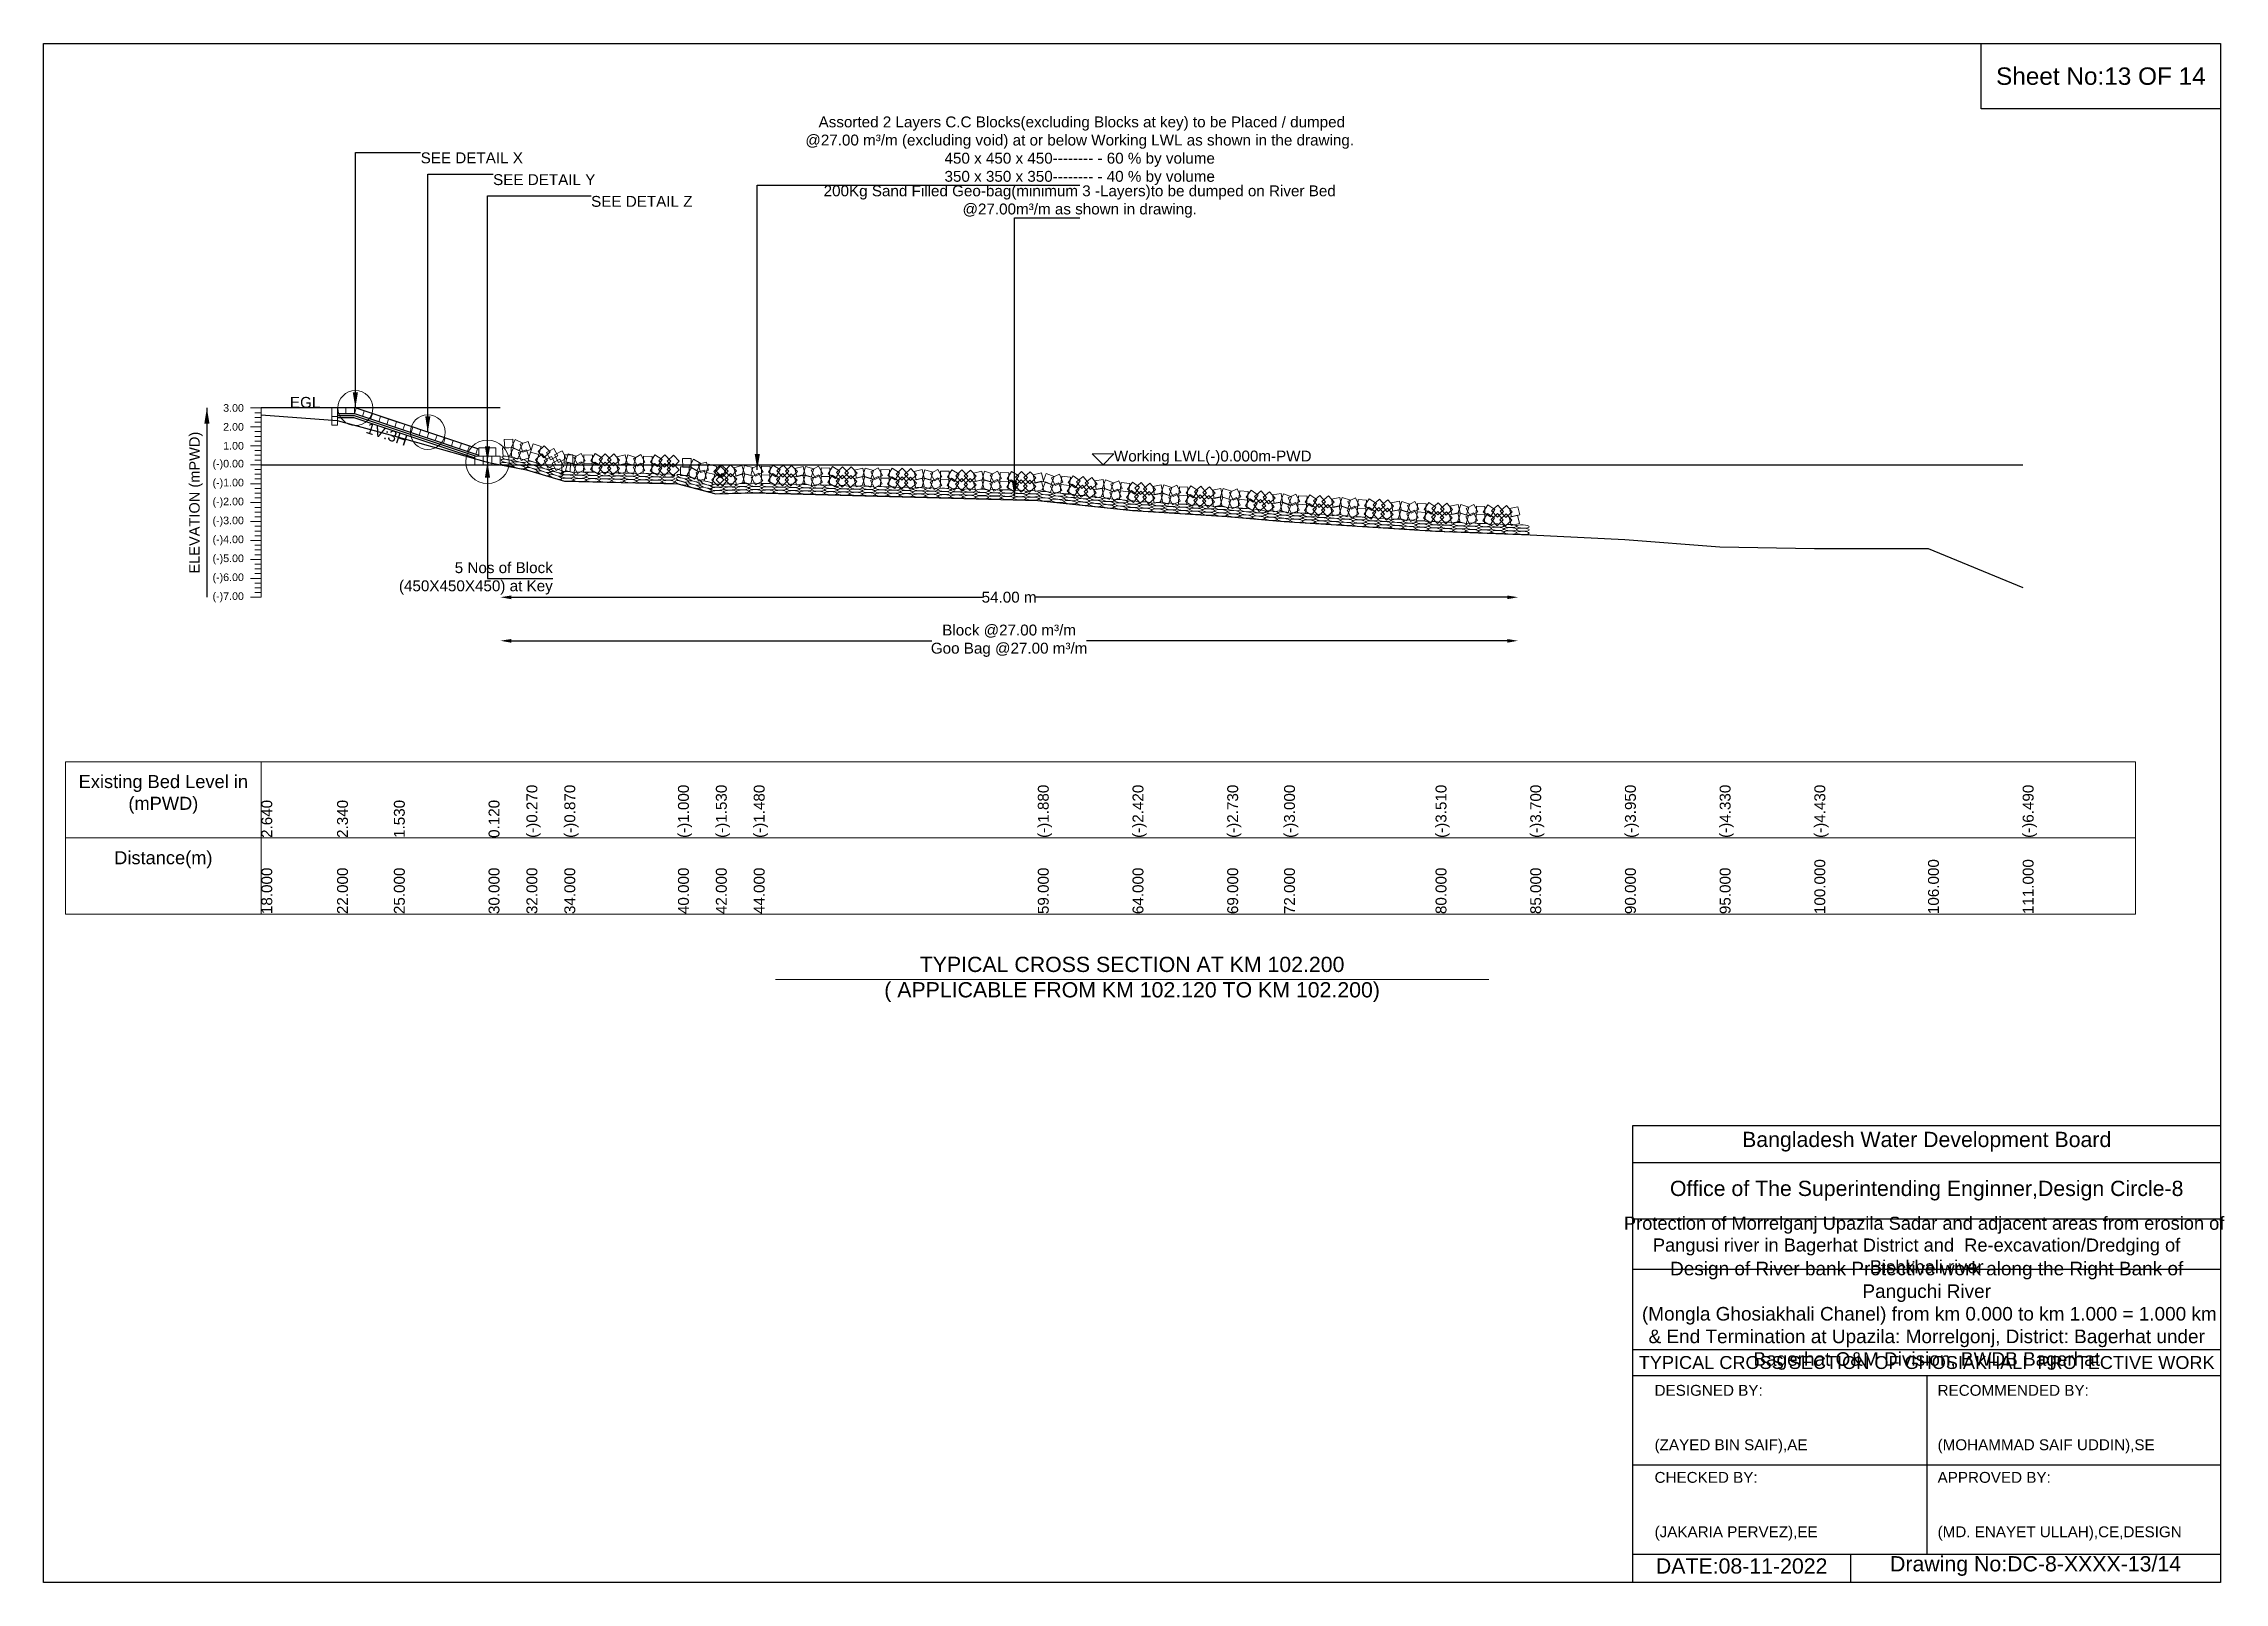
# Model space of a CAD drawing. Header units: inches. Extents: x 89000 to 305017, y -7071 to 0.
# Drawn here: x 280000 to 290017, y -7071 to 0 of the extents above; entities that cross this region are included whole.
import ezdxf

# ---------------------------------------------------------------- set-up
doc = ezdxf.new("R2010")
doc.units = ezdxf.units.IN
doc.header["$LTSCALE"] = 7
doc.header["$MEASUREMENT"] = 0
for name, color, linetype, lineweight in [('Cross section Data Border', 7, 'Continuous', 9), ('Cross Section Labels', 7, 'Continuous', 9), ('Existing_Bed_Level for Xsection', 7, 'Continuous', 25), ('Long Section Labels', 7, 'Continuous', 9)]:
    doc.layers.add(name, color=color, linetype=linetype, lineweight=lineweight)
doc.styles.get("Standard").update_dxf_attribs({"font": 'arial.ttf'})
doc.dimstyles.new('Appron Lebeling Style', dxfattribs={"dimtxt": 50, "dimasz": 50, "dimexe": 0.18, "dimexo": 0.0625, "dimgap": 0.09, "dimtad": 0, "dimtih": 1, "dimtoh": 1, "dimdec": 4, "dimzin": 0, "dimdsep": 46, "dimtxsty": 'Standard', "dimcen": 0.09, "dimse1": 1, "dimse2": 1, "dimadec": 0, "dimazin": 0, "dimtfac": 1, "dimtdec": 4, "dimtofl": 0, "dimtmove": 0, "dimatfit": 3, "dimfxl": 1, "dimtolj": 1, "dimtzin": 0, "dimarcsym": 0})
doc.dimstyles.get("Standard").update_dxf_attribs({"dimtxt": 0.18, "dimasz": 0.18, "dimexe": 0.18, "dimexo": 0.0625, "dimgap": 0.09, "dimtad": 0, "dimtih": 1, "dimtoh": 1, "dimdec": 4, "dimzin": 0, "dimdsep": 46, "dimtxsty": 'Standard', "dimcen": 0.09, "dimadec": 0, "dimazin": 0, "dimtfac": 1, "dimtdec": 4, "dimtofl": 0, "dimtmove": 0, "dimatfit": 3, "dimfxl": 1, "dimtolj": 1, "dimtzin": 0, "dimarcsym": 0})

msp = doc.modelspace()

# ---------------------------------------------------------------- texts
at = {"attachment_point": 5}
for s, insert, char_height in [('Sheet No:13 OF 14', (289450, -150), 80), ('Bangladesh Water Development Board', (288650, -5046), 70), ('Office of The Superintending Enginner,Design Circle-8', (288650, -5271), 70)]:
    msp.add_mtext(s, dxfattribs=dict(at, insert=insert, char_height=char_height))
for s, insert, char_height, width, attachment_point in [('Protection of Morrelganj Upazila Sadar and adjacent areas from erosion of  Pangusi river in Bagerhat District and  Re-excavation/Dredging of     Bishkhali river', (288650, -5521), 60, 2800, 5), ('Design of River bank Protective work along the Right Bank of Panguchi River^J (Mongla Ghosiakhali Chanel) from km 0.000 to km 1.000 = 1.000 km & End Termination at Upazila: Morrelgonj, District: Bagerhat under Bagerhat O&M Division, BWDB Bagerhat', (288650, -5846), 62.34004938, 2700, 5), ('TYPICAL CROSS SECTION OF GHOSIAKHALI  PROTECTIVE WORK', (288650, -6061), 59.5765532, 2800, 5), ('DESIGNED BY:^J^J^J(ZAYED BIN SAIF),AE', (287400, -6321), 50, 1400, 4), ('RECOMMENDED BY:^J^J^J(MOHAMMAD SAIF UDDIN),SE', (288700, -6321), 50, 1400, 4), ('CHECKED BY:^J^J^J(JAKARIA PERVEZ),EE', (287400, -6721), 50, 1400, 4), ('APPROVED BY:^J^J^J(MD. ENAYET ULLAH),CE,DESIGN', (288700, -6721), 50, 1400, 4), ('DATE:08-11-2022', (287800, -6996), 70, 1400, 5), ('Drawing No:DC-8-XXXX-13/14', (289150, -6996), 70, 2200, 5)]:
    msp.add_mtext(s, dxfattribs=dict(insert=insert, char_height=char_height, width=width, attachment_point=attachment_point))
at = {"layer": 'Cross section Data Border', "char_height": 60, "width": 800, "attachment_point": 5}
for s, insert in [('Existing Bed Level in (mPWD)', (280550, -3450)), ('Distance(m)', (280550, -3750))]:
    msp.add_mtext(s, dxfattribs=dict(at, insert=insert))
at = {"layer": 'Cross Section Labels'}
for s, insert, char_height, attachment_point in [(' Assorted 2 Layers C.C Blocks(excluding Blocks at key) to be Placed / dumped^J@27.00 m³/m (excluding void) at or below Working LWL as shown in the drawing.^J450 x 450 x 450-------- - 60 % by volume^J350 x 350 x 350-------- - 40 % by volume', (284759.33942, -650), 50, 8), ('SEE DETAIL X', (281731.98846, -500), 50, 1), ('SEE DETAIL Y', (282064.76346, -600), 50, 1), ('SEE DETAIL Z', (282514.98846, -700), 50, 1), ('200Kg Sand Filled Geo-bag(minimum 3 -Layers)to be dumped on River Bed^J@27.00m³/m as shown in drawing.', (284759.33942, -800), 50, 8), ('EGL', (281271.15301, -1674.37), 50, 9), ('Working LWL(-)0.000m-PWD', (284916.33846, -1935.37), 50, 7), ('5 Nos of Block ^J(450X450X450) at Key', (282338.81346, -2457.37), 50, 6), ('TYPICAL CROSS SECTION AT KM 102.200^J( APPLICABLE FROM KM 102.120 TO KM 102.200)', (285000, -4300), 70, 5)]:
    msp.add_mtext(s, dxfattribs=dict(at, insert=insert, char_height=char_height, attachment_point=attachment_point))
at = {"layer": 'Cross Section Labels', "insert": (281584.62005, -1771.10022), "char_height": 50, "attachment_point": 2, "rotation": 341.565051177}
msp.add_mtext('1V:3H', dxfattribs=at)
at = {"layer": 'Long Section Labels', "char_height": 35, "attachment_point": 6}
for s, insert in [('3.00', (280920, -1674.37)), ('2.00', (280920, -1761.37)), ('1.00', (280920, -1848.37)), ('(-)0.00', (280920, -1935.37)), ('(-)1.00', (280920, -2022.37)), ('(-)2.00', (280920, -2109.37)), ('(-)3.00', (280920, -2196.37)), ('(-)4.00', (280920, -2283.37)), ('(-)5.00', (280920, -2370.37)), ('(-)6.00', (280920, -2457.37)), ('(-)7.00', (280920, -2544.37))]:
    msp.add_mtext(s, dxfattribs=dict(at, insert=insert))
at = {"layer": 'Long Section Labels', "rotation": 90}
for s, insert, char_height, attachment_point in [('ELEVATION (mPWD)', (280700, -2109.37), 48, 5), ('2.640', (281000, -3650), 50, 1), ('2.340', (281348, -3650), 50, 1), ('1.530', (281609, -3650), 50, 1), ('0.120', (282044, -3650), 50, 1), ('(-)0.270', (282218, -3650), 50, 1), ('(-)0.870', (282392, -3650), 50, 1), ('(-)1.000', (282914, -3650), 50, 1), ('(-)1.530', (283088, -3650), 50, 1), ('(-)1.480', (283262, -3650), 50, 1), ('(-)1.880', (284567, -3650), 50, 1), ('(-)2.420', (285002, -3650), 50, 1), ('(-)2.730', (285437, -3650), 50, 1), ('(-)3.000', (285698, -3650), 50, 1), ('(-)3.510', (286394, -3650), 50, 1), ('(-)3.700', (286829, -3650), 50, 1), ('(-)3.950', (287264, -3650), 50, 1), ('(-)4.330', (287699, -3650), 50, 1), ('(-)4.430', (288134, -3650), 50, 1), ('(-)4.430', (288134, -3650), 50, 1), ('(-)6.490', (289091, -3650), 50, 1), ('18.000', (281000, -4000), 50, 1), ('22.000', (281348, -4000), 50, 1), ('25.000', (281609, -4000), 50, 1), ('30.000', (282044, -4000), 50, 1), ('32.000', (282218, -4000), 50, 1), ('34.000', (282392, -4000), 50, 1), ('40.000', (282914, -4000), 50, 1), ('42.000', (283088, -4000), 50, 1), ('44.000', (283262, -4000), 50, 1), ('59.000', (284567, -4000), 50, 1), ('64.000', (285002, -4000), 50, 1), ('69.000', (285437, -4000), 50, 1), ('72.000', (285698, -4000), 50, 1), ('80.000', (286394, -4000), 50, 1), ('85.000', (286829, -4000), 50, 1), ('90.000', (287264, -4000), 50, 1), ('95.000', (287699, -4000), 50, 1), ('100.000', (288134, -4000), 50, 1), ('106.000', (288656, -4000), 50, 1), ('111.000', (289091, -4000), 50, 1)]:
    msp.add_mtext(s, dxfattribs=dict(at, insert=insert, char_height=char_height, attachment_point=attachment_point))

# ---------------------------------------------------------------- blocks, each defined once
blk = doc.blocks.new('*D19')
at = {"layer": 'Cross Section Labels', "color": 0, "lineweight": -2, "transparency": 16777216}
for p, q in [((282148, -2544), (284313, -2544)), ((286723, -2544), (284558, -2544))]:
    blk.add_line(p, q, dxfattribs=at)
at = {"layer": 'Cross Section Labels', "color": 0, "transparency": 16777216}
for points in [[(282148, -2536), (282148, -2553), (282098, -2544)], [(286723, -2536), (286723, -2553), (286773, -2544)]]:
    blk.add_solid(points, dxfattribs=at)
at = {"layer": 'Defpoints', "color": 0, "transparency": 16777216}
for p in [(282098, -1935), (286773, -2255), (286773, -2544)]:
    blk.add_point(p, dxfattribs=at)
at = {"layer": 'Cross Section Labels', "color": 0, "transparency": 16777216, "insert": (284435, -2544), "char_height": 50, "attachment_point": 5}
blk.add_mtext('\\A1;54.00 m', dxfattribs=at)
blk = doc.blocks.new('*D20')
at = {"layer": 'Cross Section Labels', "color": 0, "lineweight": -2, "transparency": 16777216}
for p, q in [((282148, -2744), (284080, -2744)), ((286723, -2744), (284791, -2744))]:
    blk.add_line(p, q, dxfattribs=at)
at = {"layer": 'Cross Section Labels', "color": 0, "transparency": 16777216}
for points in [[(282148, -2736), (282148, -2753), (282098, -2744)], [(286723, -2736), (286723, -2753), (286773, -2744)]]:
    blk.add_solid(points, dxfattribs=at)
at = {"layer": 'Defpoints', "color": 0, "transparency": 16777216}
for p in [(282098, -1935), (286773, -2255), (286773, -2744)]:
    blk.add_point(p, dxfattribs=at)
at = {"layer": 'Cross Section Labels', "color": 0, "transparency": 16777216, "insert": (284435, -2744), "char_height": 50, "attachment_point": 5}
blk.add_mtext('\\A1;Block @27.00 m³/m ^JGoo Bag @27.00 m³/m ', dxfattribs=at)

# ---------------------------------------------------------------- dimensions: what is measured, and where the dimension line sits
at = {"layer": 'Cross Section Labels'}
for base, text, picture, middle in [((286772.85546, -2544.37), '54.00 m', '*D19', (284435.19696, -2544.37)), ((286772.85546, -2744.37), 'Block @27.00 m³/m ^JGoo Bag @27.00 m³/m ', '*D20', (284435.19696, -2744.37))]:
    dim = msp.add_linear_dim(base=base, p1=(282097.53846, -1935.37), p2=(286772.85546, -2255.13651), text=text, dimstyle='Appron Lebeling Style', dxfattribs=at)
    dim.commit()
    dim.dimension.update_dxf_attribs({"geometry": picture, "text_midpoint": middle})

# ---------------------------------------------------------------- linework, layer by layer
for points in [[(280000, 0), (290000, 0), (290000, -7071), (280000, -7071)], [(288900, 0), (290000, 0), (290000, -300), (288900, -300)]]:
    msp.add_lwpolyline(points, close=True)
for points in [[(287300, -7071), (287300, -4971), (290000, -4971)], [(287300, -5141), (290000, -5141)], [(287300, -5401), (290000, -5401)], [(287300, -5631), (290000, -5631)], [(287300, -6001), (290000, -6001)], [(287300, -6121), (290000, -6121)], [(288650, -6121), (288650, -6941)], [(287300, -6531), (290000, -6531)], [(287300, -6941), (290000, -6941)], [(288300, -6941), (288300, -7071)]]:
    msp.add_lwpolyline(points)
at = {"layer": 'Cross section Data Border'}
msp.add_lwpolyline([(280100, -3300), (289608.90592, -3300), (289608.90592, -4000), (280100, -4000)], close=True, dxfattribs=at)
for points in [[(281000, -3300), (281000, -4000)], [(280100, -3650), (289608.90592, -3650)]]:
    msp.add_lwpolyline(points, dxfattribs=at)
at = {"layer": 'Cross Section Labels'}
msp.add_lwpolyline([(284866.33846, -1935.37), (284916.33846, -1885.37), (284816.33846, -1885.37)], close=True, dxfattribs=at)
msp.add_lwpolyline([(283362, -4300), (285000, -4300), (286638, -4300)], dxfattribs=at)
for centre, radius in [((281431.98846, -1674.37), 80), ((281764.76346, -1785.295), 80), ((282038.81346, -1922.32), 100)]:
    msp.add_circle(centre, radius, dxfattribs=at)
at = {"layer": 'Existing_Bed_Level for Xsection'}
for points in [[(282097.53846, -1674.37), (281000, -1674.37)], [(281999.66346, -1863.595), (281436.00656, -1675.70937), (281431.98846, -1674.37), (281427.75301, -1674.37), (281349.45301, -1674.37)], [(281349.45301, -1700.47), (281427.75301, -1700.47), (281999.66346, -1891.10682)], [(281000, -1705.69), (281348, -1731.79), (281609, -1802.26), (282044, -1924.93), (282218, -1958.86), (282392, -2011.06), (282914, -2022.37), (283088, -2068.48), (283262, -2064.13), (284567, -2098.93), (285002, -2145.91), (285437, -2172.88), (285698, -2196.37), (286394, -2240.74), (286829, -2257.27), (287264, -2279.02), (287699, -2312.08), (288134, -2320.78), (288656, -2320.78), (289091, -2500)], [(281349.45301, -1709.17), (281426.3412, -1709.17), (281987.4912, -1896.22)], [(281349.45301, -1717.87), (281424.92938, -1717.87), (281980.08846, -1902.92303)], [(281000, -1935.37), (289091, -1935.37)]]:
    msp.add_lwpolyline(points, dxfattribs=at)
at = {"layer": 'Long Section Labels'}
for points in [[(281000, -1674.37), (280950, -1674.37)], [(281000, -1696.12), (280970, -1696.12)], [(281000, -2544.37), (281000, -2457.37), (281000, -2370.37), (281000, -2283.37), (281000, -2196.37), (281000, -2109.37), (281000, -2022.37), (281000, -1935.37), (281000, -1848.37), (281000, -1761.37), (281000, -1674.37)], [(281000, -1761.37), (280950, -1761.37)], [(281000, -1717.87), (280970, -1717.87)], [(281000, -1739.62), (280970, -1739.62)], [(281000, -1783.12), (280970, -1783.12)], [(281000, -1848.37), (280950, -1848.37)], [(281000, -1804.87), (280970, -1804.87)], [(281000, -1826.62), (280970, -1826.62)], [(281000, -1870.12), (280970, -1870.12)], [(281000, -1891.87), (280970, -1891.87)], [(281000, -1935.37), (280950, -1935.37)], [(281000, -1913.62), (280970, -1913.62)], [(281000, -1957.12), (280970, -1957.12)], [(281000, -1978.87), (280970, -1978.87)], [(281000, -2000.62), (280970, -2000.62)], [(281000, -2022.37), (280950, -2022.37)], [(281000, -2044.12), (280970, -2044.12)], [(281000, -2065.87), (280970, -2065.87)], [(281000, -2087.62), (280970, -2087.62)], [(281000, -2109.37), (280950, -2109.37)], [(281000, -2196.37), (280950, -2196.37)], [(281000, -2131.12), (280970, -2131.12)], [(281000, -2152.87), (280970, -2152.87)], [(281000, -2174.62), (280970, -2174.62)], [(281000, -2283.37), (280950, -2283.37)], [(281000, -2218.12), (280970, -2218.12)], [(281000, -2239.87), (280970, -2239.87)], [(281000, -2261.62), (280970, -2261.62)], [(281000, -2370.37), (280950, -2370.37)], [(281000, -2305.12), (280970, -2305.12)], [(281000, -2326.87), (280970, -2326.87)], [(281000, -2348.62), (280970, -2348.62)], [(281000, -2392.12), (280970, -2392.12)], [(281000, -2457.37), (280950, -2457.37)], [(281000, -2413.87), (280970, -2413.87)], [(281000, -2435.62), (280970, -2435.62)], [(281000, -2479.12), (280970, -2479.12)], [(281000, -2500.87), (280970, -2500.87)], [(281000, -2544.37), (280950, -2544.37)], [(281000, -2522.62), (280970, -2522.62)]]:
    msp.add_lwpolyline(points, dxfattribs=at)
for points in [[(281349.45301, -1674.37), (281323.35301, -1674.37), (281323.35301, -1713.52), (281349.45301, -1713.52)], [(281388.60301, -1674.37), (281349.45301, -1674.37), (281349.45301, -1700.47), (281388.60301, -1700.47)], [(281427.75301, -1674.37), (281388.60301, -1674.37), (281388.60301, -1700.47), (281427.75301, -1700.47)], [(281473.14751, -1688.08968), (281436.00656, -1675.70937), (281427.75301, -1700.47), (281464.89397, -1712.85032)], [(281510.28846, -1700.47), (281473.14751, -1688.08968), (281464.89397, -1712.85032), (281502.03492, -1725.23063)], [(281547.42941, -1712.85032), (281510.28846, -1700.47), (281502.03492, -1725.23063), (281539.17587, -1737.61095)], [(281349.45301, -1713.52), (281323.35301, -1713.52), (281323.35301, -1752.67), (281349.45301, -1752.67)], [(281584.57036, -1725.23063), (281547.42941, -1712.85032), (281539.17587, -1737.61095), (281576.31682, -1749.99127)], [(281621.71131, -1737.61095), (281584.57036, -1725.23063), (281576.31682, -1749.99127), (281613.45777, -1762.37159)], [(281658.85227, -1749.99127), (281621.71131, -1737.61095), (281613.45777, -1762.37159), (281650.59872, -1774.7519)], [(281695.99322, -1762.37159), (281658.85227, -1749.99127), (281650.59872, -1774.7519), (281687.73967, -1787.13222)], [(281733.13417, -1774.7519), (281695.99322, -1762.37159), (281687.73967, -1787.13222), (281724.88062, -1799.51254)], [(281770.27512, -1787.13222), (281733.13417, -1774.7519), (281724.88062, -1799.51254), (281762.02157, -1811.89285)], [(281807.41607, -1799.51254), (281770.27512, -1787.13222), (281762.02157, -1811.89285), (281799.16253, -1824.27317)], [(281844.55702, -1811.89285), (281807.41607, -1799.51254), (281799.16253, -1824.27317), (281836.30348, -1836.65349)], [(281881.69797, -1824.27317), (281844.55702, -1811.89285), (281836.30348, -1836.65349), (281873.44443, -1849.0338)], [(281918.83892, -1836.65349), (281881.69797, -1824.27317), (281873.44443, -1849.0338), (281910.58538, -1861.41412)], [(281955.97987, -1849.0338), (281918.83892, -1836.65349), (281910.58538, -1861.41412), (281947.72633, -1873.79444)], [(281993.12083, -1861.41412), (281955.97987, -1849.0338), (281947.72633, -1873.79444), (281984.86728, -1886.17476)], [(282019.23846, -1896.22), (281980.08846, -1896.22), (281980.08846, -1935.37), (282019.23846, -1935.37)], [(282038.81346, -1857.07), (281999.66346, -1857.07), (281999.66346, -1896.22), (282038.81346, -1896.22)], [(282058.38846, -1896.22), (282019.23846, -1896.22), (282019.23846, -1935.37), (282058.38846, -1935.37)], [(282077.96346, -1857.07), (282038.81346, -1857.07), (282038.81346, -1896.22), (282077.96346, -1896.22)], [(282097.53846, -1896.22), (282058.38846, -1896.22), (282058.38846, -1935.37), (282097.53846, -1935.37)], [(282147.16045, -1855.46811), (282108.10474, -1858.18359), (282110.82022, -1897.2393), (282149.87593, -1894.52382)], [(282154.65357, -1817.04187), (282115.59786, -1819.75735), (282118.31334, -1858.81306), (282157.36905, -1856.09758)], [(282193.59876, -1874.85492), (282158.42468, -1857.66463), (282141.23438, -1892.83872), (282176.40847, -1910.02901)], [(282201.09188, -1836.42869), (282165.91779, -1819.23839), (282148.7275, -1854.41248), (282183.90159, -1871.60277)], [(282218.00809, -1866.47294), (282180.97582, -1879.17466), (282193.67754, -1916.20693), (282230.7098, -1903.50521)], [(282225.5012, -1828.04671), (282188.46893, -1840.74842), (282201.17065, -1877.78069), (282238.20292, -1865.07897)], [(282274.44044, -1888.59469), (282236.94155, -1877.34502), (282225.69188, -1914.84392), (282263.19077, -1926.09359)], [(282285.69011, -1851.09579), (282248.19122, -1839.84612), (282236.94155, -1877.34502), (282274.44044, -1888.59469)], [(282315.2366, -1913.7733), (282288.36938, -1885.29743), (282259.89352, -1912.16465), (282286.76074, -1940.64052)], [(282326.48627, -1876.2744), (282299.61905, -1847.79854), (282271.14319, -1874.66576), (282298.01041, -1903.14162)], [(282333.02923, -1897.70609), (282298.5514, -1916.25337), (282317.09868, -1950.7312), (282351.57651, -1932.18392)], [(282344.2789, -1860.20719), (282309.80107, -1878.75447), (282328.34835, -1913.2323), (282362.82618, -1894.68502)], [(282400.33142, -1905.91358), (282381.75669, -1871.45053), (282347.29364, -1890.02526), (282365.86837, -1924.48831)], [(282431.45447, -1890.22911), (282392.32145, -1889.07605), (282391.16838, -1928.20906), (282430.3014, -1929.36213)], [(282446.88102, -1895.28984), (282409.29559, -1884.33276), (282398.3385, -1921.91819), (282435.92394, -1932.87527)], [(282469.50898, -1882.87824), (282435.17675, -1901.69366), (282453.99217, -1936.02589), (282488.3244, -1917.21048)], [(282520.88582, -1891.15374), (282481.74501, -1890.30569), (282480.89696, -1929.4465), (282520.03777, -1930.29455)], [(282566.91713, -1904.54803), (282533.43207, -1884.26324), (282513.14727, -1917.7483), (282546.63234, -1938.0331)], [(282579.7837, -1884.31973), (282551.49652, -1911.38554), (282578.56233, -1939.67271), (282606.84951, -1912.6069)], [(282645.9908, -1913.43291), (282618.90247, -1885.1673), (282590.63686, -1912.25563), (282617.72519, -1940.52124)], [(282671.80759, -1890.02052), (282633.78284, -1899.33938), (282643.1017, -1937.36413), (282681.12645, -1928.04526)], [(282720.86672, -1901.2262), (282683.28128, -1890.26911), (282672.3242, -1927.85455), (282709.90963, -1938.81163)], [(282743.49468, -1888.8146), (282709.16244, -1907.63001), (282727.97786, -1941.96225), (282762.3101, -1923.14683)], [(282794.87152, -1897.09009), (282755.73071, -1896.24204), (282754.88265, -1935.38286), (282794.02347, -1936.23091)], [(282840.90283, -1910.48439), (282807.41776, -1890.1996), (282787.13297, -1923.68466), (282820.61804, -1943.96946)], [(282853.7694, -1890.25608), (282825.48222, -1917.32189), (282852.54803, -1945.60907), (282880.83521, -1918.54326)], [(282919.9765, -1919.36927), (282892.88817, -1891.10366), (282864.62256, -1918.19198), (282891.71089, -1946.4576)], [(282389.08175, -1943.41248), (282370.50702, -1908.94943), (282336.04397, -1927.52416), (282354.6187, -1961.98721)], [(282420.2048, -1927.72801), (282381.07178, -1926.57495), (282379.91872, -1965.70796), (282419.05173, -1966.86103)], [(282446.03297, -1934.43065), (282408.44754, -1923.47357), (282397.49045, -1961.05901), (282435.07589, -1972.01609)], [(282468.66093, -1922.01905), (282434.3287, -1940.83447), (282453.14412, -1975.16671), (282487.47635, -1956.35129)], [(282520.03777, -1930.29455), (282480.89696, -1929.4465), (282480.04891, -1968.58731), (282519.18972, -1969.43536)], [(282566.06908, -1943.68885), (282532.58402, -1923.40405), (282512.29922, -1956.88912), (282545.78429, -1977.17391)], [(282578.93565, -1923.46054), (282550.64847, -1950.52635), (282577.71428, -1978.81353), (282606.00146, -1951.74772)], [(282645.14275, -1952.57373), (282618.05442, -1924.30811), (282589.78881, -1951.39644), (282616.87714, -1979.66206)], [(282670.95954, -1929.16133), (282632.93479, -1938.48019), (282642.25365, -1976.50494), (282680.2784, -1967.18608)], [(282720.01867, -1940.36701), (282682.43323, -1929.40993), (282671.47615, -1966.99536), (282709.06158, -1977.95244)], [(282742.64663, -1927.95541), (282708.31439, -1946.77083), (282727.12981, -1981.10307), (282761.46205, -1962.28765)], [(282794.02347, -1936.23091), (282754.88265, -1935.38286), (282754.0346, -1974.52367), (282793.17542, -1975.37172)], [(282840.05478, -1949.6252), (282806.56971, -1929.34041), (282786.28492, -1962.82547), (282819.76999, -1983.11027)], [(282852.92135, -1929.3969), (282824.63417, -1956.46271), (282851.69998, -1984.74988), (282879.98716, -1957.68407)], [(282919.12845, -1958.51008), (282892.04012, -1930.24447), (282863.77451, -1957.3328), (282890.86283, -1985.59841)], [(282964.60033, -1944.82214), (282925.4505, -1944.9378), (282925.56616, -1984.08763), (282964.71599, -1983.97197)], [(282974.62892, -1906.97838), (282935.47909, -1907.09404), (282935.59475, -1946.24387), (282974.74458, -1946.12821)], [(283009.64856, -1967.25029), (282975.6938, -1947.76191), (282956.20543, -1981.71667), (282990.16019, -2001.20505)], [(283019.67716, -1929.40653), (282985.7224, -1909.91815), (282966.23402, -1943.87291), (283000.18878, -1963.36129)], [(283034.56067, -1960.50792), (282996.7666, -1970.72215), (283006.98083, -2008.51622), (283044.7749, -1998.30199)], [(283044.58927, -1922.66417), (283006.79519, -1932.8784), (283017.00942, -1970.67247), (283054.8035, -1960.45824)], [(283082.55068, -1980.63309), (283044.70693, -1970.60449), (283034.67833, -2008.44825), (283072.52209, -2018.47684)], [(283092.57928, -1942.78933), (283054.73552, -1932.76074), (283044.70693, -1970.60449), (283082.55068, -1980.63309)], [(283124.14134, -2004.47646), (283096.36545, -1976.88619), (283068.77519, -2004.66207), (283096.55107, -2032.25234)], [(283134.16993, -1966.6327), (283106.39405, -1939.04243), (283078.80378, -1966.81831), (283106.57966, -1994.40858)], [(283115.6877, -1936.96872), (283088.69369, -1965.32442), (283117.04939, -1992.31843), (283144.04341, -1963.96273)], [(283116.66615, -1976.10649), (283089.67214, -2004.46219), (283118.02784, -2031.4562), (283145.02185, -2003.1005)], [(283183.18063, -1962.96225), (283154.80344, -1935.99082), (283127.83201, -1964.36801), (283156.2092, -1991.33944)], [(283184.15907, -2002.10002), (283155.78188, -1975.1286), (283128.81046, -2003.50578), (283157.18765, -2030.47721)], [(283207.87733, -1938.37121), (283170.32861, -1949.45344), (283181.41085, -1987.00217), (283218.95957, -1975.91993)], [(283208.85578, -1977.50898), (283171.30706, -1988.59122), (283182.38929, -2026.13994), (283219.93802, -2015.0577)], [(283257.40572, -1947.27652), (283219.35014, -1938.08439), (283210.15801, -1976.13997), (283248.21359, -1985.3321)], [(283258.38416, -1986.41429), (283220.32858, -1977.22216), (283211.13645, -2015.27774), (283249.19203, -2024.46987)], [(283285.09132, -1974.03288), (283250.66549, -1992.6765), (283269.30912, -2027.10233), (283303.73494, -2008.45871)], [(283286.13495, -1934.89679), (283251.70912, -1953.54042), (283270.35274, -1987.96625), (283304.77857, -1969.32262)], [(283336.42616, -1982.56501), (283297.29008, -1981.52138), (283296.24645, -2020.65747), (283335.38253, -2021.70109)], [(283337.46979, -1943.42892), (283298.3337, -1942.38529), (283297.29008, -1981.52138), (283336.42616, -1982.56501)], [(283382.38997, -1996.18916), (283349.00668, -1975.73729), (283328.55482, -2009.12057), (283361.9381, -2029.57244)], [(283383.4336, -1957.05307), (283350.05031, -1936.6012), (283329.59845, -1969.98449), (283362.98173, -1990.43635)], [(283395.35746, -1976.0254), (283366.93538, -2002.94952), (283393.8595, -2031.37159), (283422.28158, -2004.44747)], [(283396.40108, -1936.88931), (283367.97901, -1963.81343), (283394.90313, -1992.2355), (283423.32521, -1965.31138)], [(283461.41825, -2005.46906), (283434.47151, -1977.06844), (283406.07088, -2004.01518), (283433.01763, -2032.41581)], [(283462.46188, -1966.33297), (283435.51513, -1937.93235), (283407.11451, -1964.8791), (283434.06126, -1993.27972)], [(283487.35171, -1982.18597), (283449.28087, -1991.3147), (283458.4096, -2029.38554), (283496.48044, -2020.2568)], [(283488.39534, -1943.04988), (283450.3245, -1952.17861), (283459.45323, -1990.24945), (283497.52407, -1981.12072)], [(283536.35423, -1993.63666), (283498.82402, -1982.49189), (283487.67926, -2020.02211), (283525.20947, -2031.16687)], [(283537.39786, -1954.50057), (283499.86765, -1943.35581), (283488.72288, -1980.88602), (283526.2531, -1992.03078)], [(283559.04393, -1981.33828), (283524.6181, -1999.98191), (283543.26173, -2034.40774), (283577.68756, -2015.76411)], [(283560.08756, -1942.2022), (283525.66173, -1960.84582), (283544.30536, -1995.27165), (283578.73119, -1976.62803)], [(283610.37878, -1989.87041), (283571.24269, -1988.82678), (283570.19906, -2027.96287), (283609.33515, -2029.0065)], [(283611.4224, -1950.73432), (283572.28632, -1949.69069), (283571.24269, -1988.82678), (283610.37878, -1989.87041)], [(283656.34258, -2003.49456), (283622.9593, -1983.04269), (283602.50743, -2016.42598), (283635.89071, -2036.87784)], [(283657.38621, -1964.35847), (283624.00293, -1943.90661), (283603.55106, -1977.28989), (283636.93434, -1997.74176)], [(283669.31007, -1983.3308), (283640.888, -2010.25492), (283667.81212, -2038.67699), (283696.23419, -2011.75287)], [(283670.3537, -1944.19471), (283641.93162, -1971.11883), (283668.85575, -1999.54091), (283697.27782, -1972.61679)], [(283735.37086, -2012.77446), (283708.42412, -1984.37384), (283680.02349, -2011.32059), (283706.97024, -2039.72121)], [(283736.41449, -1973.63838), (283709.46775, -1945.23775), (283681.06712, -1972.1845), (283708.01387, -2000.58512)], [(283761.30432, -1989.49137), (283723.23348, -1998.6201), (283732.36221, -2036.69094), (283770.43305, -2027.56221)], [(283762.34795, -1950.35528), (283724.27711, -1959.48402), (283733.40584, -1997.55485), (283771.47668, -1988.42612)], [(283810.30684, -2000.94206), (283772.77663, -1989.7973), (283761.63187, -2027.32751), (283799.16208, -2038.47227)], [(283811.35047, -1961.80597), (283773.82026, -1950.66121), (283762.6755, -1988.19142), (283800.20571, -1999.33618)], [(283832.99654, -1988.64369), (283798.57071, -2007.28731), (283817.21434, -2041.71314), (283851.64017, -2023.06952)], [(283834.04017, -1949.5076), (283799.61434, -1968.15122), (283818.25797, -2002.57705), (283852.6838, -1983.93343)], [(283884.33139, -1997.17581), (283845.1953, -1996.13218), (283844.15167, -2035.26827), (283883.28776, -2036.3119)], [(283885.37502, -1958.03973), (283846.23893, -1956.9961), (283845.1953, -1996.13218), (283884.33139, -1997.17581)], [(283930.29519, -2010.79996), (283896.91191, -1990.3481), (283876.46004, -2023.73138), (283909.84332, -2044.18325)], [(283931.33882, -1971.66388), (283897.95554, -1951.21201), (283877.50367, -1984.59529), (283910.88695, -2005.04716)], [(283943.26268, -1990.6362), (283914.84061, -2017.56032), (283941.76473, -2045.9824), (283970.1868, -2019.05828)], [(283944.30631, -1951.50012), (283915.88424, -1978.42424), (283942.80836, -2006.84631), (283971.23043, -1979.92219)], [(284009.32348, -2020.07987), (283982.37673, -1991.67924), (283953.97611, -2018.62599), (283980.92285, -2047.02661)], [(284010.3671, -1980.94378), (283983.42036, -1952.54316), (283955.01974, -1979.4899), (283981.96648, -2007.89053)], [(284035.25693, -1996.79677), (283997.18609, -2005.92551), (284006.31483, -2043.99634), (284044.38566, -2034.86761)], [(284036.30056, -1957.66068), (283998.22972, -1966.78942), (284007.35846, -2004.86026), (284045.42929, -1995.73152)], [(284084.25945, -2008.24746), (284046.72924, -1997.1027), (284035.58448, -2034.63291), (284073.11469, -2045.77767)], [(284085.30308, -1969.11138), (284047.77287, -1957.96661), (284036.62811, -1995.49682), (284074.15832, -2006.64159)], [(284106.94916, -1995.94909), (284072.52333, -2014.59271), (284091.16695, -2049.01854), (284125.59278, -2030.37492)], [(284107.99279, -1956.813), (284073.56696, -1975.45663), (284092.21058, -2009.88246), (284126.63641, -1991.23883)], [(284158.284, -2004.48122), (284119.14791, -2003.43759), (284118.10428, -2042.57367), (284157.24037, -2043.6173)], [(284159.32763, -1965.34513), (284120.19154, -1964.3015), (284119.14791, -2003.43759), (284158.284, -2004.48122)], [(284204.2478, -2018.10537), (284170.86452, -1997.6535), (284150.41265, -2031.03678), (284183.79594, -2051.48865)], [(284205.29143, -1978.96928), (284171.90815, -1958.51741), (284151.45628, -1991.90069), (284184.83957, -2012.35256)], [(284217.21529, -1997.94161), (284188.79322, -2024.86573), (284215.71734, -2053.2878), (284244.13941, -2026.36368)], [(284218.25892, -1958.80552), (284189.83685, -1985.72964), (284216.76097, -2014.15171), (284245.18304, -1987.22759)], [(284283.27609, -2027.38527), (284256.32934, -1998.98465), (284227.92872, -2025.93139), (284254.87546, -2054.33202)], [(284284.31972, -1988.24918), (284257.37297, -1959.84856), (284228.97235, -1986.79531), (284255.91909, -2015.19593)], [(284310.25317, -1964.96609), (284272.18233, -1974.09482), (284281.31107, -2012.16566), (284319.38191, -2003.03693)], [(284359.25569, -1976.41678), (284321.72548, -1965.27202), (284310.58072, -2002.80223), (284348.11093, -2013.94699)], [(284380.90177, -2003.25449), (284346.47594, -2021.89812), (284365.11956, -2056.32395), (284399.54539, -2037.68032)], [(284381.9454, -1964.1184), (284347.51957, -1982.76203), (284366.16319, -2017.18786), (284400.58902, -1998.54423)], [(284433.28024, -1972.65053), (284394.14415, -1971.6069), (284393.10052, -2010.74299), (284432.23661, -2011.78662)], [(284479.24404, -1986.27468), (284445.86076, -1965.82281), (284425.40889, -1999.2061), (284458.79218, -2019.65797)], [(284492.21153, -1966.11092), (284463.78946, -1993.03504), (284490.71358, -2021.45712), (284519.13565, -1994.53299)], [(284558.27233, -1995.55459), (284531.32558, -1967.15396), (284502.92496, -1994.10071), (284529.87171, -2022.50133)], [(284584.20578, -1972.27149), (284546.13495, -1981.40022), (284555.26368, -2019.47106), (284593.33452, -2010.34233)], [(284642.30439, -1989.4511), (284605.79788, -1975.30908), (284591.65586, -2011.81559), (284628.16237, -2025.95762)], [(284665.91398, -1979.02708), (284630.09376, -1994.8269), (284645.89358, -2030.64712), (284681.7138, -2014.8473)], [(284716.39114, -1991.68091), (284677.46749, -1987.47715), (284673.26373, -2026.40081), (284712.18739, -2030.60456)], [(284761.10323, -2008.97593), (284729.48241, -1985.89247), (284706.39895, -2017.51329), (284738.01977, -2040.59675)], [(284775.65821, -1989.92637), (284745.15275, -2014.4649), (284769.69128, -2044.97036), (284800.19674, -2020.43183)], [(284839.12276, -2024.61366), (284814.55995, -1994.12776), (284784.07404, -2018.69058), (284808.63686, -2049.17648)], [(284309.20954, -2004.10217), (284271.1387, -2013.23091), (284280.26744, -2051.30175), (284318.33828, -2042.17301)], [(284358.21206, -2015.55287), (284320.68185, -2004.4081), (284309.53709, -2041.93831), (284347.0673, -2053.08308)], [(284432.23661, -2011.78662), (284393.10052, -2010.74299), (284392.05689, -2049.87908), (284431.19298, -2050.92271)], [(284478.20042, -2025.41077), (284444.81713, -2004.9589), (284424.36526, -2038.34219), (284457.74855, -2058.79405)], [(284491.1679, -2005.24701), (284462.74583, -2032.17113), (284489.66995, -2060.5932), (284518.09202, -2033.66908)], [(284557.2287, -2034.69067), (284530.28195, -2006.29005), (284501.88133, -2033.2368), (284528.82808, -2061.63742)], [(284583.16215, -2011.40758), (284545.09132, -2020.53631), (284554.22005, -2058.60715), (284592.29089, -2049.47842)], [(284638.10064, -2028.37476), (284601.59412, -2014.23273), (284587.4521, -2050.73925), (284623.95862, -2064.88127)], [(284661.71022, -2017.95074), (284625.89, -2033.75056), (284641.68983, -2069.57078), (284677.51005, -2053.77095)], [(284712.18739, -2030.60456), (284673.26373, -2026.40081), (284669.05998, -2065.32446), (284707.98363, -2069.52822)], [(284756.89948, -2047.89958), (284725.27865, -2024.81613), (284702.1952, -2056.43695), (284733.81602, -2079.52041)], [(284771.45445, -2028.85003), (284740.949, -2053.38856), (284765.48753, -2083.89402), (284795.99299, -2059.35548)], [(284834.91901, -2063.53732), (284810.35619, -2033.05141), (284779.87028, -2057.61423), (284804.4331, -2088.10014)], [(284862.64967, -2042.42673), (284823.9655, -2048.44816), (284829.98693, -2087.13233), (284868.6711, -2081.1109)], [(284866.85343, -2003.50308), (284828.16926, -2009.52451), (284834.19069, -2048.20867), (284872.87486, -2042.18725)], [(284910.56623, -2057.80104), (284874.05971, -2043.65902), (284859.91769, -2080.16553), (284896.4242, -2094.30755)], [(284914.76998, -2018.87738), (284878.26347, -2004.73536), (284864.12144, -2041.24188), (284900.62796, -2055.3839)], [(284934.17581, -2047.37702), (284898.35559, -2063.17684), (284914.15542, -2098.99706), (284949.97563, -2083.19724)], [(284938.37956, -2008.45336), (284902.55935, -2024.25319), (284918.35917, -2060.07341), (284954.17939, -2044.27358)], [(284984.65297, -2060.03084), (284945.72932, -2055.82709), (284941.52556, -2094.75075), (284980.44922, -2098.9545)], [(284988.85673, -2021.10719), (284949.93307, -2016.90343), (284945.72932, -2055.82709), (284984.65297, -2060.03084)], [(285029.36506, -2077.32587), (284997.74424, -2054.24241), (284974.66078, -2085.86323), (285006.28161, -2108.94669)], [(285033.56882, -2038.40221), (285001.94799, -2015.31875), (284978.86454, -2046.93958), (285010.48536, -2070.02303)], [(285039.87618, -2056.45415), (285010.52262, -2082.35957), (285036.42804, -2111.71314), (285065.7816, -2085.80772)], [(285042.29883, -2017.37918), (285012.94527, -2043.2846), (285038.85069, -2072.63817), (285068.20425, -2046.73275)], [(285104.85794, -2088.20836), (285078.92915, -2058.87544), (285049.59622, -2084.80423), (285075.52501, -2114.13715)], [(285107.28059, -2049.13339), (285081.3518, -2019.80047), (285052.01887, -2045.72926), (285077.94766, -2075.06218)], [(285131.59607, -2065.85398), (285093.22708, -2073.63492), (285101.00803, -2112.00391), (285139.37702, -2104.22296)], [(285134.01872, -2026.77901), (285095.64973, -2034.55995), (285103.43068, -2072.92894), (285141.79967, -2065.148)], [(285180.16446, -2079.02504), (285143.05047, -2066.56415), (285130.58958, -2103.67814), (285167.70357, -2116.13903)], [(285182.58711, -2039.95007), (285145.47312, -2027.48918), (285133.01223, -2064.60317), (285170.12622, -2077.06406)], [(285203.27362, -2067.53419), (285168.21194, -2084.95261), (285185.63036, -2120.01429), (285220.69204, -2102.59587)], [(285205.69627, -2028.45922), (285170.63459, -2045.87764), (285188.05301, -2080.93932), (285223.11469, -2063.5209)], [(285254.27577, -2077.87073), (285215.2008, -2075.44808), (285212.77815, -2114.52305), (285251.85312, -2116.9457)], [(285256.69842, -2038.79576), (285217.62345, -2036.37311), (285215.2008, -2075.44808), (285254.27577, -2077.87073)], [(285299.73071, -2093.10677), (285267.08917, -2071.49076), (285245.47315, -2104.1323), (285278.11469, -2125.74832)], [(285302.15336, -2054.0318), (285269.51182, -2032.41579), (285247.8958, -2065.05733), (285280.53734, -2086.67335)], [(285313.40097, -2073.41269), (285284.04741, -2099.31811), (285309.95283, -2128.67168), (285339.30639, -2102.76626)], [(285315.82362, -2034.33772), (285286.47006, -2060.24314), (285312.37548, -2089.59671), (285341.72904, -2063.69129)], [(285378.38273, -2105.1669), (285352.45394, -2075.83398), (285323.12101, -2101.76276), (285349.0498, -2131.09569)], [(285380.80537, -2066.09193), (285354.87659, -2036.75901), (285325.54366, -2062.68779), (285351.47245, -2092.02072)], [(285405.12086, -2082.81251), (285366.75187, -2090.59346), (285374.53282, -2128.96245), (285412.90181, -2121.1815)], [(285407.54351, -2043.73754), (285369.17452, -2051.51849), (285376.95547, -2089.88748), (285415.32446, -2082.10653)], [(285453.68925, -2095.98358), (285416.57526, -2083.52268), (285404.11437, -2120.63668), (285441.22836, -2133.09757)], [(285456.1119, -2056.90861), (285418.99791, -2044.44771), (285406.53702, -2081.56171), (285443.65101, -2094.0226)], [(285479.24315, -2085.63471), (285443.71023, -2102.07048), (285460.146, -2137.6034), (285495.67892, -2121.16763)], [(285482.75246, -2046.64232), (285447.21955, -2063.07809), (285463.65532, -2098.611), (285499.18823, -2082.17523)], [(285529.93783, -2097.38683), (285490.94543, -2093.87752), (285487.43612, -2132.86991), (285526.42852, -2136.37923)], [(285533.44715, -2058.39443), (285494.45475, -2054.88512), (285490.94543, -2093.87752), (285529.93783, -2097.38683)], [(285574.95108, -2113.88216), (285542.92385, -2091.36598), (285520.40766, -2123.39322), (285552.4349, -2145.9094)], [(285578.4604, -2074.88976), (285546.43316, -2052.37358), (285523.91698, -2084.40082), (285555.94422, -2106.917)], [(285589.16421, -2094.5762), (285559.10097, -2119.65457), (285584.17933, -2149.7178), (285614.24257, -2124.63944)], [(285592.67353, -2055.58381), (285562.61029, -2080.66217), (285587.68865, -2110.72541), (285617.75189, -2085.64704)], [(285653.23695, -2128.1268), (285628.13465, -2098.08354), (285598.0914, -2123.18584), (285623.19369, -2153.2291)], [(285656.74626, -2089.1344), (285631.64397, -2059.09115), (285601.60071, -2084.19344), (285626.703, -2114.2367)], [(285684.09625, -2067.5329), (285645.52555, -2074.24288), (285652.23553, -2112.81357), (285690.80622, -2106.1036)], [(285732.27922, -2082.05071), (285695.52644, -2068.56162), (285682.03735, -2105.3144), (285718.79013, -2118.80349)], [(285752.41395, -2069.74468), (285717.32197, -2087.10196), (285734.67925, -2122.19395), (285769.77123, -2104.83667)], [(285803.39801, -2080.17011), (285764.32732, -2077.67935), (285761.83657, -2116.75004), (285800.90725, -2119.24079)], [(285848.82632, -2095.48536), (285816.22251, -2073.81248), (285794.54963, -2106.41629), (285827.15344, -2128.08918)], [(285862.53089, -2075.81514), (285833.13222, -2101.66935), (285858.98643, -2131.06803), (285888.38511, -2105.21382)], [(285927.4572, -2107.68257), (285901.57958, -2078.30449), (285872.2015, -2104.18211), (285898.07912, -2133.56019)], [(285954.23426, -2085.37482), (285915.85177, -2093.08888), (285923.56582, -2131.47137), (285961.94831, -2123.75732)], [(286002.77962, -2098.63053), (285965.6874, -2086.10496), (285953.16183, -2123.19718), (285990.25405, -2135.72275)], [(286025.90877, -2087.17998), (285990.81678, -2104.53726), (286008.17406, -2139.62924), (286043.26604, -2122.27196)], [(286076.89282, -2097.6054), (286037.82214, -2095.11464), (286035.33138, -2134.18533), (286074.40207, -2136.67609)], [(286122.32114, -2112.92066), (286089.71732, -2091.24777), (286068.04444, -2123.85159), (286100.64825, -2145.52447)], [(286136.02571, -2093.25043), (286106.62703, -2119.10465), (286132.48125, -2148.50332), (286161.87992, -2122.64911)], [(286200.95201, -2125.11787), (286175.07439, -2095.73979), (286145.69632, -2121.61741), (286171.57393, -2150.99548)], [(286227.72907, -2102.81012), (286189.34658, -2110.52417), (286197.06063, -2148.90667), (286235.44313, -2141.19261)], [(286276.27443, -2116.06582), (286239.18221, -2103.54026), (286226.65665, -2140.63248), (286263.74887, -2153.15804)], [(285680.58693, -2106.5253), (285642.01623, -2113.23527), (285648.72621, -2151.80597), (285687.29691, -2145.096)], [(285728.76991, -2121.04311), (285692.01712, -2107.55402), (285678.52804, -2144.3068), (285715.28082, -2157.79589)], [(285749.9232, -2108.81537), (285714.83121, -2126.17265), (285732.18849, -2161.26463), (285767.28048, -2143.90736)], [(285800.90725, -2119.24079), (285761.83657, -2116.75004), (285759.34581, -2155.82073), (285798.4165, -2158.31148)], [(285846.33557, -2134.55605), (285813.73175, -2112.88317), (285792.05887, -2145.48698), (285824.66268, -2167.15986)], [(285860.04014, -2114.88583), (285830.64146, -2140.74004), (285856.49568, -2170.13872), (285885.89435, -2144.2845)], [(285924.96644, -2146.75326), (285899.08883, -2117.37518), (285869.71075, -2143.2528), (285895.58836, -2172.63088)], [(285951.7435, -2124.44551), (285913.36101, -2132.15956), (285921.07506, -2170.54206), (285959.45756, -2162.82801)], [(286000.28886, -2137.70121), (285963.19664, -2125.17565), (285950.67108, -2162.26787), (285987.7633, -2174.79343)], [(286023.41801, -2126.25067), (285988.32603, -2143.60794), (286005.6833, -2178.69993), (286040.77529, -2161.34265)], [(286074.40207, -2136.67609), (286035.33138, -2134.18533), (286032.84062, -2173.25602), (286071.91131, -2175.74678)], [(286119.83038, -2151.99135), (286087.22657, -2130.31846), (286065.55368, -2162.92228), (286098.1575, -2184.59516)], [(286133.53495, -2132.32112), (286104.13628, -2158.17534), (286129.99049, -2187.57401), (286159.38917, -2161.7198)], [(286198.46126, -2164.18855), (286172.58364, -2134.81048), (286143.20556, -2160.68809), (286169.08318, -2190.06617)], [(286225.23832, -2141.88081), (286186.85582, -2149.59486), (286194.56987, -2187.97735), (286232.95237, -2180.2633)], [(286273.78368, -2155.13651), (286236.69146, -2142.61094), (286224.16589, -2179.70316), (286261.25811, -2192.22873)], [(286296.91283, -2143.68596), (286261.82084, -2161.04324), (286279.17812, -2196.13522), (286314.2701, -2178.77795)], [(286299.40358, -2104.61527), (286264.3116, -2121.97255), (286281.66887, -2157.06454), (286316.76086, -2139.70726)], [(286347.89688, -2154.11138), (286308.82619, -2151.62063), (286306.33544, -2190.69131), (286345.40612, -2193.18207)], [(286350.38764, -2115.0407), (286311.31695, -2112.54994), (286308.82619, -2151.62063), (286347.89688, -2154.11138)], [(286393.32519, -2169.42664), (286360.72138, -2147.75376), (286339.0485, -2180.35757), (286371.65231, -2202.03045)], [(286395.81595, -2130.35595), (286363.21214, -2108.68307), (286341.53925, -2141.28688), (286374.14307, -2162.95977)], [(286404.68907, -2149.45182), (286375.96401, -2176.05245), (286402.56464, -2204.77751), (286431.2897, -2178.17689)], [(286406.1757, -2110.33006), (286377.45064, -2136.93069), (286404.05126, -2165.65575), (286432.77633, -2139.05512)], [(286470.4123, -2179.64149), (286443.78881, -2150.93761), (286415.08494, -2177.56111), (286441.70843, -2206.26498)], [(286471.89893, -2140.51972), (286445.27544, -2111.81585), (286416.57156, -2138.43934), (286443.19506, -2167.14321)], [(286496.60768, -2156.65348), (286458.43594, -2165.35062), (286467.13308, -2203.52237), (286505.30483, -2194.82522)], [(286498.09431, -2117.53171), (286459.92257, -2126.22886), (286468.61971, -2164.4006), (286506.79146, -2155.70346)], [(286545.47743, -2168.6582), (286508.0758, -2157.08927), (286496.50686, -2194.4909), (286533.9085, -2206.05983)], [(286546.96406, -2129.53643), (286509.56242, -2117.9675), (286497.99349, -2155.36914), (286535.39513, -2166.93807)], [(286568.30491, -2156.61749), (286533.67022, -2174.87018), (286551.92291, -2209.50487), (286586.5576, -2191.25218)], [(286569.79154, -2117.49572), (286535.15685, -2135.74841), (286553.40954, -2170.3831), (286588.04423, -2152.13041)], [(286619.53987, -2165.73024), (286580.41811, -2164.24361), (286578.93148, -2203.36537), (286618.05324, -2204.852)], [(286621.0265, -2126.60847), (286581.90473, -2125.12184), (286580.41811, -2164.24361), (286619.53987, -2165.73024)], [(286665.34649, -2179.87387), (286632.19688, -2159.04538), (286611.36839, -2192.19499), (286644.518, -2213.02348)], [(286666.83312, -2140.75211), (286633.68351, -2119.92362), (286612.85502, -2153.07322), (286646.00462, -2173.90172)], [(286678.54142, -2159.85821), (286649.81636, -2186.45884), (286676.41699, -2215.1839), (286705.14205, -2188.58328)], [(286680.02805, -2120.73645), (286651.30299, -2147.33708), (286677.90361, -2176.06214), (286706.62868, -2149.46151)], [(286744.26465, -2190.04787), (286717.64116, -2161.344), (286688.93729, -2187.9675), (286715.56078, -2216.67137)], [(286745.75128, -2150.92611), (286719.12779, -2122.22224), (286690.42391, -2148.84573), (286717.04741, -2177.5496)], [(286770.46003, -2167.05987), (286732.28829, -2175.75701), (286740.98543, -2213.92876), (286779.15718, -2205.23161)], [(286771.94666, -2127.9381), (286733.77492, -2136.63525), (286742.47206, -2174.80699), (286780.64381, -2166.10985)]]:
    msp.add_lwpolyline(points, close=True, dxfattribs=at)
for centre, major_axis in [((282133.03363, -1904.62013), (28.41834, -5.54158)), ((282127.37217, -1933.65329), (28.41834, -5.54158)), ((282130.2029, -1919.13671), (28.41834, -5.54158)), ((282184.20884, -1944.73644), (28.41834, -5.54158)), ((282187.03957, -1930.21986), (28.41834, -5.54158)), ((282189.87031, -1915.70328), (28.41834, -5.54158)), ((282241.23309, -1958.10932), (27.73252, -8.31976)), ((282245.48296, -1943.94307), (27.73252, -8.31976)), ((282249.73284, -1929.77682), (27.73252, -8.31976)), ((282296.69812, -1974.74883), (27.73252, -8.31976)), ((282300.948, -1960.58258), (27.73252, -8.31976)), ((282305.19787, -1946.41633), (27.73252, -8.31976)), ((282352.16316, -1991.38834), (27.73252, -8.31976)), ((282356.41304, -1977.22209), (27.73252, -8.31976)), ((282360.66291, -1963.05584), (27.73252, -8.31976)), ((282406.2547, -2003.97212), (28.94681, -0.62718)), ((282406.57508, -1989.18559), (28.94681, -0.62718)), ((282406.89545, -1974.39906), (28.94681, -0.62718)), ((282464.14831, -2005.22648), (28.94681, -0.62718)), ((282464.46869, -1990.43995), (28.94681, -0.62718)), ((282464.78906, -1975.65342), (28.94681, -0.62718)), ((282522.04193, -2006.48084), (28.94681, -0.62718)), ((282522.3623, -1991.69431), (28.94681, -0.62718)), ((282522.68268, -1976.90778), (28.94681, -0.62718)), ((282579.93554, -2007.7352), (28.94681, -0.62718)), ((282580.25591, -1992.94867), (28.94681, -0.62718)), ((282580.57629, -1978.16214), (28.94681, -0.62718)), ((282637.82915, -2008.98956), (28.94681, -0.62718)), ((282638.14953, -1994.20303), (28.94681, -0.62718)), ((282638.4699, -1979.4165), (28.94681, -0.62718)), ((282695.72276, -2010.24392), (28.94681, -0.62718)), ((282696.04314, -1995.45739), (28.94681, -0.62718)), ((282696.36351, -1980.67086), (28.94681, -0.62718)), ((282753.93675, -1996.71176), (28.94681, -0.62718)), ((282754.25713, -1981.92523), (28.94681, -0.62718)), ((282811.83036, -1997.96612), (28.94681, -0.62718)), ((282812.15074, -1983.17959), (28.94681, -0.62718)), ((282869.72398, -1999.22048), (28.94681, -0.62718)), ((282870.04435, -1984.43395), (28.94681, -0.62718)), ((282932.38456, -2004.29115), (27.98756, -7.4167)), ((282936.17314, -1989.99462), (27.98756, -7.4167)), ((282992.14826, -2004.82803), (27.98756, -7.4167)), ((282753.61638, -2011.49829), (28.94681, -0.62718)), ((282811.50999, -2012.75265), (28.94681, -0.62718)), ((282869.4036, -2014.00701), (28.94681, -0.62718)), ((282928.59598, -2018.58768), (27.98756, -7.4167)), ((282984.5711, -2033.42109), (27.98756, -7.4167)), ((282988.35968, -2019.12456), (27.98756, -7.4167)), ((283040.54622, -2048.2545), (27.98756, -7.4167)), ((283044.3348, -2033.95797), (27.98756, -7.4167)), ((283048.12338, -2019.66144), (27.98756, -7.4167)), ((283093.92956, -2031.34521), (28.94456, 0.72361)), ((283094.29919, -2046.13059), (28.94456, 0.72361)), ((283094.66883, -2060.91597), (28.94456, 0.72361)), ((283151.81867, -2029.89798), (28.94456, 0.72361)), ((283152.18831, -2044.68336), (28.94456, 0.72361)), ((283152.55794, -2059.46874), (28.94456, 0.72361)), ((283209.70779, -2028.45075), (28.94456, 0.72361)), ((283210.07742, -2043.23613), (28.94456, 0.72361)), ((283210.44705, -2058.02151), (28.94456, 0.72361)), ((283268.71783, -2056.91151), (28.94331, -0.77182)), ((283269.11209, -2042.12677), (28.94331, -0.77182)), ((283269.50635, -2027.34203), (28.94331, -0.77182)), ((283326.60445, -2058.45516), (28.94331, -0.77182)), ((283326.99871, -2043.67041), (28.94331, -0.77182)), ((283327.39297, -2028.88567), (28.94331, -0.77182)), ((283384.49108, -2059.9988), (28.94331, -0.77182)), ((283384.88534, -2045.21406), (28.94331, -0.77182)), ((283385.2796, -2030.42931), (28.94331, -0.77182)), ((283442.3777, -2061.54244), (28.94331, -0.77182)), ((283442.77196, -2046.7577), (28.94331, -0.77182)), ((283443.16622, -2031.97295), (28.94331, -0.77182)), ((283500.26432, -2063.08609), (28.94331, -0.77182)), ((283500.65858, -2048.30134), (28.94331, -0.77182)), ((283501.05284, -2033.5166), (28.94331, -0.77182)), ((283558.15094, -2064.62973), (28.94331, -0.77182)), ((283558.5452, -2049.84499), (28.94331, -0.77182)), ((283558.93946, -2035.06024), (28.94331, -0.77182)), ((283616.03756, -2066.17337), (28.94331, -0.77182)), ((283616.43182, -2051.38863), (28.94331, -0.77182)), ((283616.82608, -2036.60388), (28.94331, -0.77182)), ((283673.92419, -2067.71702), (28.94331, -0.77182)), ((283674.31845, -2052.93227), (28.94331, -0.77182)), ((283674.71271, -2038.14753), (28.94331, -0.77182)), ((283731.81081, -2069.26066), (28.94331, -0.77182)), ((283732.20507, -2054.47592), (28.94331, -0.77182)), ((283732.59933, -2039.69117), (28.94331, -0.77182)), ((283789.69743, -2070.8043), (28.94331, -0.77182)), ((283790.09169, -2056.01956), (28.94331, -0.77182)), ((283790.48595, -2041.23481), (28.94331, -0.77182)), ((283847.58405, -2072.34795), (28.94331, -0.77182)), ((283847.97831, -2057.5632), (28.94331, -0.77182)), ((283848.37257, -2042.77846), (28.94331, -0.77182)), ((283905.47067, -2073.89159), (28.94331, -0.77182)), ((283905.86493, -2059.10684), (28.94331, -0.77182)), ((283906.25919, -2044.3221), (28.94331, -0.77182)), ((283963.35729, -2075.43523), (28.94331, -0.77182)), ((283963.75155, -2060.65049), (28.94331, -0.77182)), ((283964.14581, -2045.86574), (28.94331, -0.77182)), ((284021.24392, -2076.97888), (28.94331, -0.77182)), ((284021.63818, -2062.19413), (28.94331, -0.77182)), ((284022.03244, -2047.40939), (28.94331, -0.77182)), ((284079.13054, -2078.52252), (28.94331, -0.77182)), ((284079.5248, -2063.73777), (28.94331, -0.77182)), ((284079.91906, -2048.95303), (28.94331, -0.77182)), ((284137.01716, -2080.06616), (28.94331, -0.77182)), ((284137.41142, -2065.28142), (28.94331, -0.77182)), ((284137.80568, -2050.49667), (28.94331, -0.77182)), ((284194.90378, -2081.60981), (28.94331, -0.77182)), ((284195.29804, -2066.82506), (28.94331, -0.77182)), ((284195.6923, -2052.04032), (28.94331, -0.77182)), ((284252.7904, -2083.15345), (28.94331, -0.77182)), ((284253.18466, -2068.3687), (28.94331, -0.77182)), ((284253.57892, -2053.58396), (28.94331, -0.77182)), ((284310.67702, -2084.69709), (28.94331, -0.77182)), ((284311.07128, -2069.91235), (28.94331, -0.77182)), ((284311.46554, -2055.1276), (28.94331, -0.77182)), ((284368.56365, -2086.24074), (28.94331, -0.77182)), ((284368.95791, -2071.45599), (28.94331, -0.77182)), ((284369.35217, -2056.67125), (28.94331, -0.77182)), ((284426.45027, -2087.78438), (28.94331, -0.77182)), ((284426.84453, -2072.99963), (28.94331, -0.77182)), ((284427.23879, -2058.21489), (28.94331, -0.77182)), ((284484.33689, -2089.32802), (28.94331, -0.77182)), ((284484.73115, -2074.54328), (28.94331, -0.77182)), ((284485.12541, -2059.75853), (28.94331, -0.77182)), ((284542.22351, -2090.87166), (28.94331, -0.77182)), ((284542.61777, -2076.08692), (28.94331, -0.77182)), ((284543.01203, -2061.30218), (28.94331, -0.77182)), ((284600.52839, -2095.11306), (28.78621, -3.10891)), ((284602.11648, -2080.40857), (28.78621, -3.10891)), ((284603.70456, -2065.70408), (28.78621, -3.10891)), ((284658.1008, -2101.33088), (28.78621, -3.10891)), ((284659.68889, -2086.62639), (28.78621, -3.10891)), ((284661.27697, -2071.9219), (28.78621, -3.10891)), ((284715.67322, -2107.5487), (28.78621, -3.10891)), ((284717.2613, -2092.84421), (28.78621, -3.10891)), ((284718.84939, -2078.13972), (28.78621, -3.10891)), ((284774.83371, -2099.06203), (28.78621, -3.10891)), ((284776.4218, -2084.35754), (28.78621, -3.10891)), ((284832.40612, -2105.27985), (28.78621, -3.10891)), ((284833.99421, -2090.57536), (28.78621, -3.10891)), ((284889.97853, -2111.49767), (28.78621, -3.10891)), ((284891.56662, -2096.79318), (28.78621, -3.10891)), ((284949.13903, -2103.011), (28.78621, -3.10891)), ((285005.03217, -2109.052), (28.89811, -1.79168)), ((284773.24563, -2113.76653), (28.78621, -3.10891)), ((284830.81804, -2119.98435), (28.78621, -3.10891)), ((284888.39045, -2126.20217), (28.78621, -3.10891)), ((284945.96286, -2132.41999), (28.78621, -3.10891)), ((284947.55094, -2117.71549), (28.78621, -3.10891)), ((285003.20172, -2138.57531), (28.89811, -1.79168)), ((285004.11694, -2123.81365), (28.89811, -1.79168)), ((285060.99794, -2142.15867), (28.89811, -1.79168)), ((285061.91317, -2127.39702), (28.89811, -1.79168)), ((285062.82839, -2112.63536), (28.89811, -1.79168)), ((285118.79417, -2145.74204), (28.89811, -1.79168)), ((285119.70939, -2130.98038), (28.89811, -1.79168)), ((285120.62461, -2116.21873), (28.89811, -1.79168)), ((285176.59039, -2149.3254), (28.89811, -1.79168)), ((285177.50561, -2134.56375), (28.89811, -1.79168)), ((285178.42083, -2119.80209), (28.89811, -1.79168)), ((285234.38661, -2152.90877), (28.89811, -1.79168)), ((285235.30183, -2138.14711), (28.89811, -1.79168)), ((285236.21706, -2123.38546), (28.89811, -1.79168)), ((285292.18283, -2156.49214), (28.89811, -1.79168)), ((285293.09805, -2141.73048), (28.89811, -1.79168)), ((285294.01328, -2126.96883), (28.89811, -1.79168)), ((285349.97905, -2160.0755), (28.89811, -1.79168)), ((285350.89428, -2145.31385), (28.89811, -1.79168)), ((285351.8095, -2130.55219), (28.89811, -1.79168)), ((285407.77528, -2163.65887), (28.89811, -1.79168)), ((285408.6905, -2148.89721), (28.89811, -1.79168)), ((285409.60572, -2134.13556), (28.89811, -1.79168)), ((285465.71735, -2168.03967), (28.83705, -2.59533)), ((285467.04309, -2153.30921), (28.83705, -2.59533)), ((285468.36883, -2138.57875), (28.83705, -2.59533)), ((285523.39144, -2173.23034), (28.83705, -2.59533)), ((285524.71718, -2158.49988), (28.83705, -2.59533)), ((285526.04292, -2143.76942), (28.83705, -2.59533)), ((285581.06553, -2178.42101), (28.83705, -2.59533)), ((285582.39127, -2163.69055), (28.83705, -2.59533)), ((285583.71702, -2148.96008), (28.83705, -2.59533)), ((285638.73962, -2183.61168), (28.83705, -2.59533)), ((285640.06536, -2168.88121), (28.83705, -2.59533)), ((285641.39111, -2154.15075), (28.83705, -2.59533)), ((285696.41371, -2188.80234), (28.83705, -2.59533)), ((285697.73946, -2174.07188), (28.83705, -2.59533)), ((285699.0652, -2159.34142), (28.83705, -2.59533)), ((285754.00669, -2192.53041), (28.89494, -1.84205)), ((285754.94764, -2177.77038), (28.89494, -1.84205)), ((285755.8886, -2163.01034), (28.89494, -1.84205)), ((285811.79658, -2196.21452), (28.89494, -1.84205)), ((285812.73753, -2181.45448), (28.89494, -1.84205)), ((285813.67848, -2166.69445), (28.89494, -1.84205)), ((285869.58647, -2199.89863), (28.89494, -1.84205)), ((285870.52742, -2185.13859), (28.89494, -1.84205)), ((285871.46837, -2170.37855), (28.89494, -1.84205)), ((285927.37636, -2203.58273), (28.89494, -1.84205)), ((285928.31731, -2188.82269), (28.89494, -1.84205)), ((285929.25826, -2174.06266), (28.89494, -1.84205)), ((285985.16624, -2207.26684), (28.89494, -1.84205)), ((285986.1072, -2192.5068), (28.89494, -1.84205)), ((285987.04815, -2177.74676), (28.89494, -1.84205)), ((286042.95613, -2210.95094), (28.89494, -1.84205)), ((286043.89709, -2196.1909), (28.89494, -1.84205)), ((286044.83804, -2181.43087), (28.89494, -1.84205)), ((286101.68697, -2199.87501), (28.89494, -1.84205)), ((286102.62793, -2185.11497), (28.89494, -1.84205)), ((286159.47686, -2203.55912), (28.89494, -1.84205)), ((286160.41781, -2188.79908), (28.89494, -1.84205)), ((286217.26675, -2207.24322), (28.89494, -1.84205)), ((286218.2077, -2192.48318), (28.89494, -1.84205)), ((286275.05664, -2210.92733), (28.89494, -1.84205)), ((286275.99759, -2196.16729), (28.89494, -1.84205)), ((286333.78748, -2199.85139), (28.89494, -1.84205)), ((286391.57737, -2203.5355), (28.89494, -1.84205)), ((286448.48822, -2205.80887), (28.93272, -1.09944)), ((286506.35365, -2208.00775), (28.93272, -1.09944)), ((286564.21909, -2210.20664), (28.93272, -1.09944)), ((286100.74602, -2214.63505), (28.89494, -1.84205)), ((286158.53591, -2218.31915), (28.89494, -1.84205)), ((286216.3258, -2222.00326), (28.89494, -1.84205)), ((286274.11569, -2225.68736), (28.89494, -1.84205)), ((286331.90557, -2229.37147), (28.89494, -1.84205)), ((286332.84653, -2214.61143), (28.89494, -1.84205)), ((286389.69546, -2233.05557), (28.89494, -1.84205)), ((286390.63641, -2218.29554), (28.89494, -1.84205)), ((286447.36499, -2235.36753), (28.93272, -1.09944)), ((286447.9266, -2220.5882), (28.93272, -1.09944)), ((286505.23042, -2237.56642), (28.93272, -1.09944)), ((286505.79204, -2222.78709), (28.93272, -1.09944)), ((286563.09586, -2239.76531), (28.93272, -1.09944)), ((286563.65747, -2224.98597), (28.93272, -1.09944)), ((286620.9613, -2241.96419), (28.93272, -1.09944)), ((286621.52291, -2227.18486), (28.93272, -1.09944)), ((286622.08453, -2212.40553), (28.93272, -1.09944)), ((286678.82673, -2244.16308), (28.93272, -1.09944)), ((286679.38835, -2229.38375), (28.93272, -1.09944)), ((286679.94996, -2214.60441), (28.93272, -1.09944)), ((286736.69217, -2246.36197), (28.93272, -1.09944)), ((286737.25378, -2231.58263), (28.93272, -1.09944)), ((286737.8154, -2216.8033), (28.93272, -1.09944)), ((286794.5576, -2248.56085), (28.93272, -1.09944)), ((286795.11922, -2233.78152), (28.93272, -1.09944)), ((286795.68083, -2219.00219), (28.93272, -1.09944))]:
    msp.add_ellipse(centre, major_axis=major_axis, ratio=0.255, dxfattribs=at)

msp.set_redraw_order([(e.dxf.handle, doc.entitydb.next_handle()) for e in msp.query("TEXT MTEXT ATTDEF DIMENSION ARC_DIMENSION")])  # texts and dimensions are drawn at this point

# ---------------------------------------------------------------- leaders
at = {"layer": 'Cross Section Labels', "annotation_type": 0, "has_hookline": 1}
for points, hookline_direction, text_width in [([(281431.98846, -1674.37), (281431.98846, -500), (281731.89846, -500)], 0, 466.13233), ([(281764.76346, -1785.295), (281764.76346, -600), (282064.67346, -600)], 0, 466.03001), ([(282038.81346, -1922.32), (282038.81346, -700), (282514.89846, -700)], 0, 460.91405), ([(283278.3329, -1958.09191), (283278.3329, -650), (284759.24942, -650)], 0, 2510.77763), ([(284459.33942, -2081.5771), (284459.33942, -800), (284759.24942, -800)], 0, 2345.7367), ([(282038.81346, -1922.32), (282038.81346, -2457.37), (282338.90346, -2457.37)], 1, 701.90996)]:
    msp.add_leader(points, dimstyle='Standard', override={"dimasz": 72}, dxfattribs=dict(at, hookline_direction=hookline_direction, text_width=text_width))
at = {"layer": 'Long Section Labels'}
msp.add_leader([(280750, -1674.37), (280750, -2544.37)], dimstyle='Standard', override={"dimasz": 72}, dxfattribs=at)

doc.saveas('drawing.dxf')
